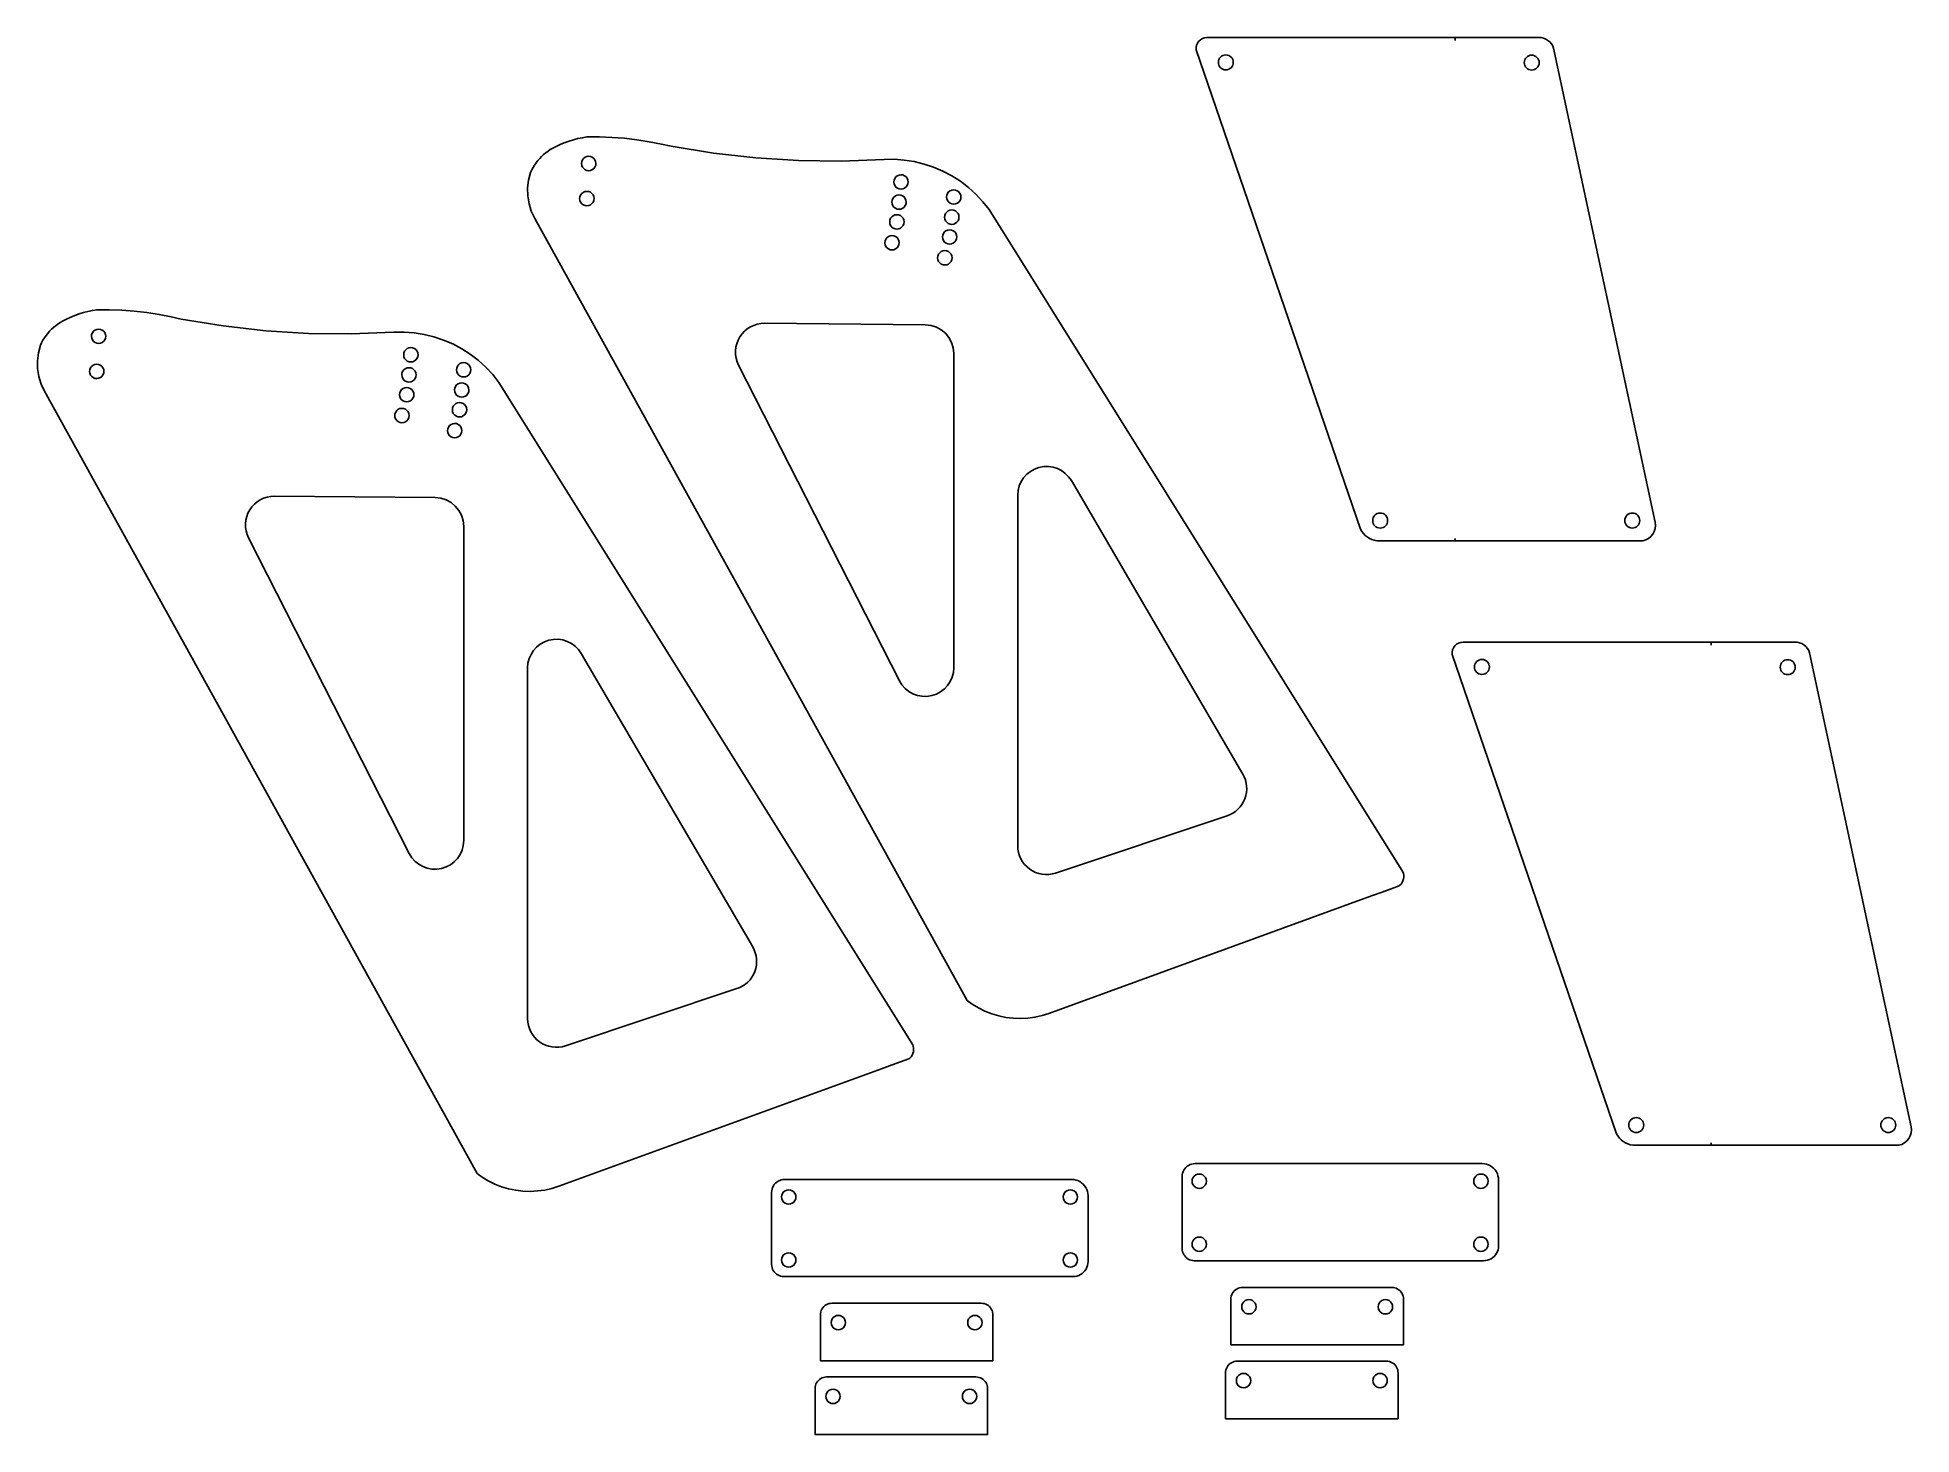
# Model space of a CAD drawing. Header units: inches. Extents: x 1.6 to 34.2, y -2.7 to 21.6.
import ezdxf

# ---------------------------------------------------------------- set-up
doc = ezdxf.new("R2010")
doc.units = ezdxf.units.IN
doc.header["$MEASUREMENT"] = 0
doc.layers.add('Layer0', color=7, linetype='Continuous')

msp = doc.modelspace()

# ---------------------------------------------------------------- linework, layer by layer
for p, q in [((26.262, 21.596), (26.262, 21.596)), ((26.262, 21.596), (26.262, 21.543)), ((26.261, 12.848), (26.262, 12.89)), ((30.713, 11.088), (30.713, 11.088)), ((30.713, 11.088), (30.713, 11.035)), ((30.712, 2.34), (30.713, 2.382))]:
    msp.add_line(p, q)
for points in [[(27.713, 21.596), (26.936, 21.596), (22.687, 21.595), (21.95, 21.595, 0.441344), (21.76, 21.382), (24.617, 13.05, 0.242556), (24.904, 12.848), (25.686, 12.848), (28.811, 12.848), (29.526, 12.848, 0.411305), (29.742, 13.171), (27.977, 21.408, 0.33239)], [(32.164, 11.088), (31.387, 11.088), (27.138, 11.087), (26.401, 11.087, 0.441344), (26.211, 10.874), (29.067, 2.542, 0.242556), (29.355, 2.34), (30.137, 2.34), (33.262, 2.34), (33.977, 2.34, 0.411305), (34.192, 2.663), (32.427, 10.9, 0.33239)]]:
    msp.add_lwpolyline(points, format="xyb", close=True)
at = {"linetype": 'ByBlock'}
for points in [[(16.604, 10.415, 0.788449), (17.549, 10.642), (17.549, 16.103, 0.411577), (17.054, 16.603), (14.26, 16.628, 0.562897), (13.81, 15.901)], [(18.661, 7.547, 0.511918), (19.319, 7.073), (22.3, 8.067, 0.476313), (22.574, 8.793), (19.593, 13.893, 0.765172), (18.661, 13.641)], [(8.084, 7.411, 0.788449), (9.03, 7.638), (9.03, 13.099, 0.411577), (8.534, 13.599), (5.741, 13.624, 0.562897), (5.291, 12.897)], [(10.141, 4.543, 0.511918), (10.799, 4.069), (13.781, 5.063, 0.476313), (14.054, 5.79), (11.073, 10.889, 0.765172), (10.141, 10.637)]]:
    msp.add_lwpolyline(points, format="xyb", close=True, dxfattribs=at)
for centre in [(22.278, 21.163), (27.595, 21.159), (24.961, 13.2), (29.343, 13.2), (26.729, 10.655), (32.046, 10.651), (29.412, 2.692), (33.794, 2.692)]:
    msp.add_circle(centre, 0.13)
at = {"layer": 'Layer0'}
for points in [[(17.783, 4.855, 0), (10.264, 18.451, 0), (10.206, 18.576, 0), (10.166, 18.707, 0), (10.144, 18.843, 0), (10.141, 18.981, 0), (10.158, 19.118, 0), (10.193, 19.251, 0), (10.213, 19.295, 0), (10.236, 19.338, 0), (10.262, 19.379, 0), (10.289, 19.418, 0), (10.319, 19.457, 0), (10.351, 19.493, 0), (10.384, 19.528, 0), (10.42, 19.561, 0), (10.457, 19.591, 0), (10.496, 19.62, 0), (10.536, 19.647, 0)], [(10.536, 19.647, 0), (10.578, 19.671, 0), (10.648, 19.707, 0), (10.719, 19.74, 0), (10.792, 19.769, 0), (10.866, 19.796, 0), (10.941, 19.819, 0), (11.017, 19.839, 0), (11.094, 19.855, 0), (11.172, 19.868, 0), (11.389, 19.868, 0), (11.607, 19.86, 0), (11.824, 19.844, 0), (12.04, 19.818, 0), (12.254, 19.785, 0), (12.468, 19.743, 0), (12.639, 19.706, 0), (13.372, 19.586, 0), (14.11, 19.503, 0), (14.852, 19.457, 0), (15.594, 19.448, 0), (16.337, 19.477, 0), (16.513, 19.479, 0), (16.688, 19.466, 0), (16.862, 19.439, 0), (17.033, 19.397, 0), (17.199, 19.342, 0), (17.361, 19.273, 0), (17.516, 19.19, 0), (17.664, 19.096, 0), (17.804, 18.989, 0), (17.934, 18.871, 0), (18.054, 18.742, 0), (18.163, 18.604, 0), (25.355, 7.092, 0)], [(11.329, 19.407, 0), (11.324, 19.44, 0), (11.312, 19.47, 0), (11.292, 19.495, 0), (11.266, 19.515, 0), (11.235, 19.527, 0), (11.203, 19.531, 0), (11.171, 19.527, 0), (11.141, 19.514, 0), (11.115, 19.494, 0), (11.095, 19.468, 0), (11.083, 19.438, 0), (11.079, 19.406, 0), (11.083, 19.373, 0), (11.096, 19.343, 0), (11.116, 19.317, 0), (11.142, 19.298, 0), (11.172, 19.285, 0), (11.205, 19.281, 0), (11.237, 19.286, 0), (11.267, 19.299, 0), (11.293, 19.319, 0), (11.312, 19.345, 0), (11.325, 19.375, 0), (11.329, 19.407, 0)], [(11.329, 19.407, 0), (11.325, 19.375, 0), (11.312, 19.345, 0), (11.293, 19.319, 0), (11.267, 19.299, 0), (11.237, 19.286, 0), (11.205, 19.281, 0), (11.172, 19.285, 0), (11.142, 19.298, 0), (11.116, 19.317, 0), (11.096, 19.343, 0), (11.083, 19.373, 0), (11.079, 19.406, 0), (11.083, 19.438, 0), (11.095, 19.468, 0), (11.115, 19.494, 0), (11.141, 19.514, 0), (11.171, 19.527, 0), (11.203, 19.531, 0), (11.235, 19.527, 0), (11.266, 19.515, 0), (11.292, 19.495, 0), (11.312, 19.47, 0), (11.324, 19.44, 0), (11.329, 19.407, 0)], [(11.296, 18.797, 0), (11.292, 18.83, 0), (11.279, 18.86, 0), (11.259, 18.885, 0), (11.233, 18.905, 0), (11.203, 18.917, 0), (11.17, 18.921, 0), (11.138, 18.917, 0), (11.108, 18.904, 0), (11.082, 18.884, 0), (11.062, 18.858, 0), (11.05, 18.828, 0), (11.046, 18.795, 0), (11.051, 18.763, 0), (11.063, 18.733, 0), (11.083, 18.707, 0), (11.109, 18.688, 0), (11.14, 18.675, 0), (11.172, 18.671, 0), (11.204, 18.676, 0), (11.234, 18.689, 0), (11.26, 18.709, 0), (11.28, 18.735, 0), (11.292, 18.765, 0), (11.296, 18.797, 0)], [(11.296, 18.797, 0), (11.292, 18.765, 0), (11.28, 18.735, 0), (11.26, 18.709, 0), (11.234, 18.689, 0), (11.204, 18.676, 0), (11.172, 18.671, 0), (11.14, 18.675, 0), (11.109, 18.688, 0), (11.083, 18.707, 0), (11.063, 18.733, 0), (11.051, 18.763, 0), (11.046, 18.795, 0), (11.05, 18.828, 0), (11.062, 18.858, 0), (11.082, 18.884, 0), (11.108, 18.904, 0), (11.138, 18.917, 0), (11.17, 18.921, 0), (11.203, 18.917, 0), (11.233, 18.905, 0), (11.259, 18.885, 0), (11.279, 18.86, 0), (11.292, 18.83, 0), (11.296, 18.797, 0)], [(16.752, 19.119, 0), (16.74, 19.149, 0), (16.719, 19.175, 0), (16.693, 19.194, 0), (16.663, 19.207, 0), (16.631, 19.211, 0), (16.598, 19.206, 0), (16.568, 19.193, 0), (16.543, 19.173, 0), (16.523, 19.147, 0), (16.511, 19.117, 0), (16.507, 19.085, 0), (16.511, 19.052, 0), (16.524, 19.022, 0), (16.544, 18.997, 0), (16.57, 18.977, 0), (16.6, 18.965, 0), (16.633, 18.961, 0), (16.665, 18.965, 0), (16.695, 18.978, 0), (16.721, 18.998, 0), (16.74, 19.024, 0), (16.753, 19.054, 0), (16.757, 19.086, 0), (16.752, 19.119, 0)], [(16.74, 19.149, 0), (16.752, 19.119, 0), (16.757, 19.086, 0), (16.753, 19.054, 0), (16.74, 19.024, 0), (16.721, 18.998, 0), (16.695, 18.978, 0), (16.665, 18.965, 0), (16.633, 18.961, 0), (16.6, 18.965, 0), (16.57, 18.977, 0), (16.544, 18.997, 0), (16.524, 19.022, 0), (16.511, 19.052, 0), (16.507, 19.085, 0), (16.511, 19.117, 0), (16.523, 19.147, 0), (16.543, 19.173, 0), (16.568, 19.193, 0), (16.598, 19.206, 0), (16.631, 19.211, 0), (16.663, 19.207, 0), (16.693, 19.194, 0), (16.719, 19.175, 0), (16.74, 19.149, 0)], [(17.674, 18.825, 0), (17.67, 18.857, 0), (17.657, 18.887, 0), (17.637, 18.913, 0), (17.611, 18.932, 0), (17.581, 18.945, 0), (17.548, 18.949, 0), (17.516, 18.944, 0), (17.486, 18.931, 0), (17.46, 18.911, 0), (17.441, 18.885, 0), (17.428, 18.855, 0), (17.424, 18.823, 0), (17.429, 18.79, 0), (17.441, 18.76, 0), (17.461, 18.735, 0), (17.488, 18.715, 0), (17.518, 18.703, 0), (17.55, 18.699, 0), (17.582, 18.703, 0), (17.613, 18.716, 0), (17.638, 18.736, 0), (17.658, 18.762, 0), (17.67, 18.792, 0), (17.674, 18.825, 0)], [(17.67, 18.857, 0), (17.674, 18.825, 0), (17.67, 18.792, 0), (17.658, 18.762, 0), (17.638, 18.736, 0), (17.613, 18.716, 0), (17.582, 18.703, 0), (17.55, 18.699, 0), (17.518, 18.703, 0), (17.488, 18.715, 0), (17.461, 18.735, 0), (17.441, 18.76, 0), (17.429, 18.79, 0), (17.424, 18.823, 0), (17.428, 18.855, 0), (17.441, 18.885, 0), (17.46, 18.911, 0), (17.486, 18.931, 0), (17.516, 18.944, 0), (17.548, 18.949, 0), (17.581, 18.945, 0), (17.611, 18.932, 0), (17.637, 18.913, 0), (17.657, 18.887, 0), (17.67, 18.857, 0)], [(16.719, 18.704, 0), (16.723, 18.736, 0), (16.718, 18.769, 0), (16.706, 18.799, 0), (16.686, 18.824, 0), (16.66, 18.844, 0), (16.629, 18.856, 0), (16.597, 18.86, 0), (16.565, 18.856, 0), (16.535, 18.843, 0), (16.509, 18.823, 0), (16.489, 18.797, 0), (16.477, 18.767, 0), (16.473, 18.734, 0), (16.477, 18.702, 0), (16.49, 18.672, 0), (16.51, 18.646, 0), (16.536, 18.627, 0), (16.566, 18.614, 0), (16.599, 18.61, 0), (16.631, 18.615, 0), (16.661, 18.627, 0), (16.687, 18.648, 0), (16.707, 18.674, 0), (16.719, 18.704, 0)], [(16.723, 18.736, 0), (16.719, 18.704, 0), (16.707, 18.674, 0), (16.687, 18.648, 0), (16.661, 18.627, 0), (16.631, 18.615, 0), (16.599, 18.61, 0), (16.566, 18.614, 0), (16.536, 18.627, 0), (16.51, 18.646, 0), (16.49, 18.672, 0), (16.477, 18.702, 0), (16.473, 18.734, 0), (16.477, 18.767, 0), (16.489, 18.797, 0), (16.509, 18.823, 0), (16.535, 18.843, 0), (16.565, 18.856, 0), (16.597, 18.86, 0), (16.629, 18.856, 0), (16.66, 18.844, 0), (16.686, 18.824, 0), (16.706, 18.799, 0), (16.718, 18.769, 0), (16.723, 18.736, 0)], [(17.636, 18.442, 0), (17.64, 18.474, 0), (17.636, 18.507, 0), (17.623, 18.537, 0), (17.603, 18.562, 0), (17.577, 18.582, 0), (17.547, 18.594, 0), (17.515, 18.598, 0), (17.482, 18.594, 0), (17.452, 18.581, 0), (17.426, 18.561, 0), (17.407, 18.535, 0), (17.394, 18.505, 0), (17.39, 18.472, 0), (17.395, 18.44, 0), (17.408, 18.41, 0), (17.428, 18.384, 0), (17.454, 18.365, 0), (17.484, 18.352, 0), (17.516, 18.348, 0), (17.549, 18.353, 0), (17.579, 18.366, 0), (17.604, 18.386, 0), (17.624, 18.412, 0), (17.636, 18.442, 0)], [(17.64, 18.474, 0), (17.636, 18.442, 0), (17.624, 18.412, 0), (17.604, 18.386, 0), (17.579, 18.366, 0), (17.549, 18.353, 0), (17.516, 18.348, 0), (17.484, 18.352, 0), (17.454, 18.365, 0), (17.428, 18.384, 0), (17.408, 18.41, 0), (17.395, 18.44, 0), (17.39, 18.472, 0), (17.394, 18.505, 0), (17.407, 18.535, 0), (17.426, 18.561, 0), (17.452, 18.581, 0), (17.482, 18.594, 0), (17.515, 18.598, 0), (17.547, 18.594, 0), (17.577, 18.582, 0), (17.603, 18.562, 0), (17.623, 18.537, 0), (17.636, 18.507, 0), (17.64, 18.474, 0)], [(16.681, 18.36, 0), (16.685, 18.392, 0), (16.68, 18.425, 0), (16.668, 18.455, 0), (16.648, 18.48, 0), (16.622, 18.5, 0), (16.591, 18.512, 0), (16.559, 18.516, 0), (16.527, 18.512, 0), (16.497, 18.499, 0), (16.471, 18.479, 0), (16.451, 18.453, 0), (16.439, 18.423, 0), (16.435, 18.391, 0), (16.439, 18.358, 0), (16.452, 18.328, 0), (16.472, 18.302, 0), (16.498, 18.283, 0), (16.528, 18.271, 0), (16.561, 18.266, 0), (16.593, 18.271, 0), (16.623, 18.284, 0), (16.649, 18.304, 0), (16.669, 18.33, 0), (16.681, 18.36, 0)], [(16.685, 18.392, 0), (16.681, 18.36, 0), (16.669, 18.33, 0), (16.649, 18.304, 0), (16.623, 18.284, 0), (16.593, 18.271, 0), (16.561, 18.266, 0), (16.528, 18.271, 0), (16.498, 18.283, 0), (16.472, 18.302, 0), (16.452, 18.328, 0), (16.439, 18.358, 0), (16.435, 18.391, 0), (16.439, 18.423, 0), (16.451, 18.453, 0), (16.471, 18.479, 0), (16.497, 18.499, 0), (16.527, 18.512, 0), (16.559, 18.516, 0), (16.591, 18.512, 0), (16.622, 18.5, 0), (16.648, 18.48, 0), (16.668, 18.455, 0), (16.68, 18.425, 0), (16.685, 18.392, 0)], [(17.598, 18.098, 0), (17.602, 18.13, 0), (17.598, 18.163, 0), (17.585, 18.193, 0), (17.565, 18.219, 0), (17.539, 18.238, 0), (17.509, 18.25, 0), (17.477, 18.255, 0), (17.444, 18.25, 0), (17.414, 18.237, 0), (17.388, 18.217, 0), (17.369, 18.191, 0), (17.357, 18.161, 0), (17.353, 18.129, 0), (17.357, 18.096, 0), (17.37, 18.066, 0), (17.39, 18.041, 0), (17.416, 18.021, 0), (17.446, 18.009, 0), (17.478, 18.005, 0), (17.511, 18.009, 0), (17.541, 18.022, 0), (17.567, 18.042, 0), (17.586, 18.068, 0), (17.598, 18.098, 0)], [(17.602, 18.13, 0), (17.598, 18.098, 0), (17.586, 18.068, 0), (17.567, 18.042, 0), (17.541, 18.022, 0), (17.511, 18.009, 0), (17.478, 18.005, 0), (17.446, 18.009, 0), (17.416, 18.021, 0), (17.39, 18.041, 0), (17.37, 18.066, 0), (17.357, 18.096, 0), (17.353, 18.129, 0), (17.357, 18.161, 0), (17.369, 18.191, 0), (17.388, 18.217, 0), (17.414, 18.237, 0), (17.444, 18.25, 0), (17.477, 18.255, 0), (17.509, 18.25, 0), (17.539, 18.238, 0), (17.565, 18.219, 0), (17.585, 18.193, 0), (17.598, 18.163, 0), (17.602, 18.13, 0)], [(16.584, 18.092, 0), (16.564, 18.118, 0), (16.538, 18.137, 0), (16.508, 18.15, 0), (16.475, 18.154, 0), (16.443, 18.149, 0), (16.413, 18.136, 0), (16.387, 18.116, 0), (16.367, 18.09, 0), (16.355, 18.06, 0), (16.351, 18.028, 0), (16.356, 17.995, 0), (16.368, 17.965, 0), (16.388, 17.94, 0), (16.414, 17.92, 0), (16.445, 17.908, 0), (16.477, 17.904, 0), (16.509, 17.908, 0), (16.539, 17.921, 0), (16.565, 17.941, 0), (16.585, 17.967, 0), (16.597, 17.997, 0), (16.601, 18.03, 0), (16.597, 18.062, 0), (16.584, 18.092, 0)], [(16.564, 18.118, 0), (16.584, 18.092, 0), (16.597, 18.062, 0), (16.601, 18.03, 0), (16.597, 17.997, 0), (16.585, 17.967, 0), (16.565, 17.941, 0), (16.539, 17.921, 0), (16.509, 17.908, 0), (16.477, 17.904, 0), (16.445, 17.908, 0), (16.414, 17.92, 0), (16.388, 17.94, 0), (16.368, 17.965, 0), (16.356, 17.995, 0), (16.351, 18.028, 0), (16.355, 18.06, 0), (16.367, 18.09, 0), (16.387, 18.116, 0), (16.413, 18.136, 0), (16.443, 18.149, 0), (16.475, 18.154, 0), (16.508, 18.15, 0), (16.538, 18.137, 0), (16.564, 18.118, 0)], [(17.515, 17.735, 0), (17.519, 17.768, 0), (17.514, 17.8, 0), (17.501, 17.83, 0), (17.481, 17.856, 0), (17.455, 17.875, 0), (17.425, 17.888, 0), (17.393, 17.892, 0), (17.36, 17.887, 0), (17.33, 17.874, 0), (17.305, 17.854, 0), (17.285, 17.828, 0), (17.273, 17.798, 0), (17.269, 17.766, 0), (17.273, 17.733, 0), (17.286, 17.703, 0), (17.306, 17.678, 0), (17.332, 17.658, 0), (17.362, 17.646, 0), (17.395, 17.642, 0), (17.427, 17.646, 0), (17.457, 17.659, 0), (17.483, 17.679, 0), (17.502, 17.705, 0), (17.515, 17.735, 0)], [(17.519, 17.768, 0), (17.515, 17.735, 0), (17.502, 17.705, 0), (17.483, 17.679, 0), (17.457, 17.659, 0), (17.427, 17.646, 0), (17.395, 17.642, 0), (17.362, 17.646, 0), (17.332, 17.658, 0), (17.306, 17.678, 0), (17.286, 17.703, 0), (17.273, 17.733, 0), (17.269, 17.766, 0), (17.273, 17.798, 0), (17.285, 17.828, 0), (17.305, 17.854, 0), (17.33, 17.874, 0), (17.36, 17.887, 0), (17.393, 17.892, 0), (17.425, 17.888, 0), (17.455, 17.875, 0), (17.481, 17.856, 0), (17.501, 17.83, 0), (17.514, 17.8, 0), (17.519, 17.768, 0)], [(9.264, 1.851, 0), (1.745, 15.447, 0), (1.686, 15.572, 0), (1.646, 15.703, 0), (1.624, 15.84, 0), (1.621, 15.977, 0), (1.638, 16.114, 0), (1.673, 16.247, 0), (1.694, 16.291, 0), (1.717, 16.334, 0), (1.742, 16.375, 0), (1.77, 16.415, 0), (1.799, 16.453, 0), (1.831, 16.489, 0), (1.865, 16.524, 0), (1.9, 16.557, 0), (1.937, 16.587, 0), (1.976, 16.616, 0), (2.017, 16.643, 0)], [(2.017, 16.643, 0), (2.058, 16.667, 0), (2.128, 16.703, 0), (2.2, 16.736, 0), (2.272, 16.766, 0), (2.347, 16.792, 0), (2.422, 16.815, 0), (2.498, 16.835, 0), (2.575, 16.851, 0), (2.652, 16.864, 0), (2.87, 16.864, 0), (3.087, 16.856, 0), (3.304, 16.84, 0), (3.52, 16.815, 0), (3.735, 16.781, 0), (3.948, 16.739, 0), (4.119, 16.703, 0), (4.852, 16.582, 0), (5.59, 16.499, 0), (6.332, 16.453, 0), (7.075, 16.444, 0), (7.817, 16.473, 0), (7.993, 16.475, 0), (8.168, 16.462, 0), (8.342, 16.435, 0), (8.513, 16.393, 0), (8.68, 16.338, 0), (8.841, 16.269, 0), (8.997, 16.187, 0), (9.145, 16.092, 0), (9.284, 15.985, 0), (9.415, 15.867, 0), (9.535, 15.738, 0), (9.643, 15.6, 0), (16.835, 4.088, 0)], [(2.809, 16.403, 0), (2.805, 16.436, 0), (2.792, 16.466, 0), (2.772, 16.491, 0), (2.746, 16.511, 0), (2.716, 16.523, 0), (2.683, 16.527, 0), (2.651, 16.523, 0), (2.621, 16.51, 0), (2.595, 16.49, 0), (2.575, 16.464, 0), (2.563, 16.434, 0), (2.559, 16.402, 0), (2.564, 16.369, 0), (2.576, 16.339, 0), (2.596, 16.313, 0), (2.622, 16.294, 0), (2.653, 16.282, 0), (2.685, 16.277, 0), (2.717, 16.282, 0), (2.747, 16.295, 0), (2.773, 16.315, 0), (2.793, 16.341, 0), (2.805, 16.371, 0), (2.809, 16.403, 0)], [(2.809, 16.403, 0), (2.805, 16.371, 0), (2.793, 16.341, 0), (2.773, 16.315, 0), (2.747, 16.295, 0), (2.717, 16.282, 0), (2.685, 16.277, 0), (2.653, 16.282, 0), (2.622, 16.294, 0), (2.596, 16.313, 0), (2.576, 16.339, 0), (2.564, 16.369, 0), (2.559, 16.402, 0), (2.563, 16.434, 0), (2.575, 16.464, 0), (2.595, 16.49, 0), (2.621, 16.51, 0), (2.651, 16.523, 0), (2.683, 16.527, 0), (2.716, 16.523, 0), (2.746, 16.511, 0), (2.772, 16.491, 0), (2.792, 16.466, 0), (2.805, 16.436, 0), (2.809, 16.403, 0)], [(8.232, 16.115, 0), (8.22, 16.145, 0), (8.2, 16.171, 0), (8.174, 16.19, 0), (8.143, 16.203, 0), (8.111, 16.207, 0), (8.079, 16.202, 0), (8.049, 16.189, 0), (8.023, 16.169, 0), (8.003, 16.143, 0), (7.991, 16.113, 0), (7.987, 16.081, 0), (7.991, 16.048, 0), (8.004, 16.018, 0), (8.024, 15.993, 0), (8.05, 15.973, 0), (8.08, 15.961, 0), (8.113, 15.957, 0), (8.145, 15.961, 0), (8.175, 15.974, 0), (8.201, 15.994, 0), (8.221, 16.02, 0), (8.233, 16.05, 0), (8.237, 16.083, 0), (8.232, 16.115, 0)], [(8.22, 16.145, 0), (8.232, 16.115, 0), (8.237, 16.083, 0), (8.233, 16.05, 0), (8.221, 16.02, 0), (8.201, 15.994, 0), (8.175, 15.974, 0), (8.145, 15.961, 0), (8.113, 15.957, 0), (8.08, 15.961, 0), (8.05, 15.973, 0), (8.024, 15.993, 0), (8.004, 16.018, 0), (7.991, 16.048, 0), (7.987, 16.081, 0), (7.991, 16.113, 0), (8.003, 16.143, 0), (8.023, 16.169, 0), (8.049, 16.189, 0), (8.079, 16.202, 0), (8.111, 16.207, 0), (8.143, 16.203, 0), (8.174, 16.19, 0), (8.2, 16.171, 0), (8.22, 16.145, 0)], [(2.776, 15.793, 0), (2.772, 15.826, 0), (2.759, 15.856, 0), (2.739, 15.881, 0), (2.713, 15.901, 0), (2.683, 15.913, 0), (2.651, 15.917, 0), (2.618, 15.913, 0), (2.588, 15.9, 0), (2.562, 15.88, 0), (2.543, 15.854, 0), (2.53, 15.824, 0), (2.526, 15.792, 0), (2.531, 15.759, 0), (2.544, 15.729, 0), (2.564, 15.703, 0), (2.59, 15.684, 0), (2.62, 15.671, 0), (2.652, 15.667, 0), (2.685, 15.672, 0), (2.715, 15.685, 0), (2.74, 15.705, 0), (2.76, 15.731, 0), (2.772, 15.761, 0), (2.776, 15.793, 0)], [(2.776, 15.793, 0), (2.772, 15.761, 0), (2.76, 15.731, 0), (2.74, 15.705, 0), (2.715, 15.685, 0), (2.685, 15.672, 0), (2.652, 15.667, 0), (2.62, 15.671, 0), (2.59, 15.684, 0), (2.564, 15.703, 0), (2.544, 15.729, 0), (2.531, 15.759, 0), (2.526, 15.792, 0), (2.53, 15.824, 0), (2.543, 15.854, 0), (2.562, 15.88, 0), (2.588, 15.9, 0), (2.618, 15.913, 0), (2.651, 15.917, 0), (2.683, 15.913, 0), (2.713, 15.901, 0), (2.739, 15.881, 0), (2.759, 15.856, 0), (2.772, 15.826, 0), (2.776, 15.793, 0)], [(8.199, 15.7, 0), (8.203, 15.732, 0), (8.199, 15.765, 0), (8.186, 15.795, 0), (8.166, 15.82, 0), (8.14, 15.84, 0), (8.11, 15.852, 0), (8.077, 15.856, 0), (8.045, 15.852, 0), (8.015, 15.839, 0), (7.989, 15.819, 0), (7.969, 15.793, 0), (7.957, 15.763, 0), (7.953, 15.731, 0), (7.958, 15.698, 0), (7.97, 15.668, 0), (7.99, 15.642, 0), (8.016, 15.623, 0), (8.047, 15.61, 0), (8.079, 15.606, 0), (8.111, 15.611, 0), (8.141, 15.624, 0), (8.167, 15.644, 0), (8.187, 15.67, 0), (8.199, 15.7, 0)], [(8.203, 15.732, 0), (8.199, 15.7, 0), (8.187, 15.67, 0), (8.167, 15.644, 0), (8.141, 15.624, 0), (8.111, 15.611, 0), (8.079, 15.606, 0), (8.047, 15.61, 0), (8.016, 15.623, 0), (7.99, 15.642, 0), (7.97, 15.668, 0), (7.958, 15.698, 0), (7.953, 15.731, 0), (7.957, 15.763, 0), (7.969, 15.793, 0), (7.989, 15.819, 0), (8.015, 15.839, 0), (8.045, 15.852, 0), (8.077, 15.856, 0), (8.11, 15.852, 0), (8.14, 15.84, 0), (8.166, 15.82, 0), (8.186, 15.795, 0), (8.199, 15.765, 0), (8.203, 15.732, 0)], [(9.155, 15.821, 0), (9.15, 15.853, 0), (9.137, 15.883, 0), (9.117, 15.909, 0), (9.091, 15.928, 0), (9.061, 15.941, 0), (9.029, 15.945, 0), (8.996, 15.94, 0), (8.966, 15.928, 0), (8.941, 15.907, 0), (8.921, 15.881, 0), (8.909, 15.851, 0), (8.905, 15.819, 0), (8.909, 15.787, 0), (8.922, 15.756, 0), (8.942, 15.731, 0), (8.968, 15.711, 0), (8.998, 15.699, 0), (9.03, 15.695, 0), (9.063, 15.699, 0), (9.093, 15.712, 0), (9.119, 15.732, 0), (9.138, 15.758, 0), (9.151, 15.788, 0), (9.155, 15.821, 0)], [(9.15, 15.853, 0), (9.155, 15.821, 0), (9.151, 15.788, 0), (9.138, 15.758, 0), (9.119, 15.732, 0), (9.093, 15.712, 0), (9.063, 15.699, 0), (9.03, 15.695, 0), (8.998, 15.699, 0), (8.968, 15.711, 0), (8.942, 15.731, 0), (8.922, 15.756, 0), (8.909, 15.787, 0), (8.905, 15.819, 0), (8.909, 15.851, 0), (8.921, 15.881, 0), (8.941, 15.907, 0), (8.966, 15.928, 0), (8.996, 15.94, 0), (9.029, 15.945, 0), (9.061, 15.941, 0), (9.091, 15.928, 0), (9.117, 15.909, 0), (9.137, 15.883, 0), (9.15, 15.853, 0)], [(8.161, 15.356, 0), (8.165, 15.388, 0), (8.161, 15.421, 0), (8.148, 15.451, 0), (8.128, 15.477, 0), (8.102, 15.496, 0), (8.072, 15.509, 0), (8.039, 15.513, 0), (8.007, 15.508, 0), (7.977, 15.495, 0), (7.951, 15.475, 0), (7.932, 15.449, 0), (7.919, 15.419, 0), (7.915, 15.387, 0), (7.92, 15.354, 0), (7.932, 15.324, 0), (7.952, 15.299, 0), (7.978, 15.279, 0), (8.009, 15.267, 0), (8.041, 15.263, 0), (8.073, 15.267, 0), (8.103, 15.28, 0), (8.129, 15.3, 0), (8.149, 15.326, 0), (8.161, 15.356, 0)], [(8.165, 15.388, 0), (8.161, 15.356, 0), (8.149, 15.326, 0), (8.129, 15.3, 0), (8.103, 15.28, 0), (8.073, 15.267, 0), (8.041, 15.263, 0), (8.009, 15.267, 0), (7.978, 15.279, 0), (7.952, 15.299, 0), (7.932, 15.324, 0), (7.92, 15.354, 0), (7.915, 15.387, 0), (7.919, 15.419, 0), (7.932, 15.449, 0), (7.951, 15.475, 0), (7.977, 15.495, 0), (8.007, 15.508, 0), (8.039, 15.513, 0), (8.072, 15.509, 0), (8.102, 15.496, 0), (8.128, 15.477, 0), (8.148, 15.451, 0), (8.161, 15.421, 0), (8.165, 15.388, 0)], [(9.117, 15.438, 0), (9.121, 15.47, 0), (9.116, 15.503, 0), (9.103, 15.533, 0), (9.083, 15.558, 0), (9.057, 15.578, 0), (9.027, 15.59, 0), (8.995, 15.594, 0), (8.962, 15.59, 0), (8.932, 15.577, 0), (8.907, 15.557, 0), (8.887, 15.531, 0), (8.875, 15.501, 0), (8.871, 15.469, 0), (8.875, 15.436, 0), (8.888, 15.406, 0), (8.908, 15.38, 0), (8.934, 15.361, 0), (8.964, 15.348, 0), (8.997, 15.344, 0), (9.029, 15.349, 0), (9.059, 15.362, 0), (9.085, 15.382, 0), (9.104, 15.408, 0), (9.117, 15.438, 0)], [(9.121, 15.47, 0), (9.117, 15.438, 0), (9.104, 15.408, 0), (9.085, 15.382, 0), (9.059, 15.362, 0), (9.029, 15.349, 0), (8.997, 15.344, 0), (8.964, 15.348, 0), (8.934, 15.361, 0), (8.908, 15.38, 0), (8.888, 15.406, 0), (8.875, 15.436, 0), (8.871, 15.469, 0), (8.875, 15.501, 0), (8.887, 15.531, 0), (8.907, 15.557, 0), (8.932, 15.577, 0), (8.962, 15.59, 0), (8.995, 15.594, 0), (9.027, 15.59, 0), (9.057, 15.578, 0), (9.083, 15.558, 0), (9.103, 15.533, 0), (9.116, 15.503, 0), (9.121, 15.47, 0)], [(8.064, 15.088, 0), (8.044, 15.114, 0), (8.018, 15.133, 0), (7.988, 15.146, 0), (7.956, 15.15, 0), (7.923, 15.145, 0), (7.893, 15.133, 0), (7.867, 15.112, 0), (7.848, 15.086, 0), (7.835, 15.056, 0), (7.831, 15.024, 0), (7.836, 14.992, 0), (7.849, 14.961, 0), (7.869, 14.936, 0), (7.895, 14.916, 0), (7.925, 14.904, 0), (7.957, 14.9, 0), (7.99, 14.904, 0), (8.02, 14.917, 0), (8.045, 14.937, 0), (8.065, 14.963, 0), (8.077, 14.993, 0), (8.081, 15.026, 0), (8.077, 15.058, 0), (8.064, 15.088, 0)], [(8.044, 15.114, 0), (8.064, 15.088, 0), (8.077, 15.058, 0), (8.081, 15.026, 0), (8.077, 14.993, 0), (8.065, 14.963, 0), (8.045, 14.937, 0), (8.02, 14.917, 0), (7.99, 14.904, 0), (7.957, 14.9, 0), (7.925, 14.904, 0), (7.895, 14.916, 0), (7.869, 14.936, 0), (7.849, 14.961, 0), (7.836, 14.992, 0), (7.831, 15.024, 0), (7.835, 15.056, 0), (7.848, 15.086, 0), (7.867, 15.112, 0), (7.893, 15.133, 0), (7.923, 15.145, 0), (7.956, 15.15, 0), (7.988, 15.146, 0), (8.018, 15.133, 0), (8.044, 15.114, 0)], [(9.079, 15.094, 0), (9.083, 15.126, 0), (9.078, 15.159, 0), (9.066, 15.189, 0), (9.046, 15.215, 0), (9.02, 15.234, 0), (8.989, 15.247, 0), (8.957, 15.251, 0), (8.925, 15.246, 0), (8.895, 15.233, 0), (8.869, 15.213, 0), (8.849, 15.187, 0), (8.837, 15.157, 0), (8.833, 15.125, 0), (8.837, 15.092, 0), (8.85, 15.062, 0), (8.87, 15.037, 0), (8.896, 15.017, 0), (8.926, 15.005, 0), (8.959, 15.001, 0), (8.991, 15.005, 0), (9.021, 15.018, 0), (9.047, 15.038, 0), (9.066, 15.064, 0), (9.079, 15.094, 0)], [(9.083, 15.126, 0), (9.079, 15.094, 0), (9.066, 15.064, 0), (9.047, 15.038, 0), (9.021, 15.018, 0), (8.991, 15.005, 0), (8.959, 15.001, 0), (8.926, 15.005, 0), (8.896, 15.017, 0), (8.87, 15.037, 0), (8.85, 15.062, 0), (8.837, 15.092, 0), (8.833, 15.125, 0), (8.837, 15.157, 0), (8.849, 15.187, 0), (8.869, 15.213, 0), (8.895, 15.233, 0), (8.925, 15.246, 0), (8.957, 15.251, 0), (8.989, 15.247, 0), (9.02, 15.234, 0), (9.046, 15.215, 0), (9.066, 15.189, 0), (9.078, 15.159, 0), (9.083, 15.126, 0)], [(8.995, 14.731, 0), (8.999, 14.764, 0), (8.994, 14.796, 0), (8.982, 14.826, 0), (8.962, 14.852, 0), (8.936, 14.871, 0), (8.905, 14.884, 0), (8.873, 14.888, 0), (8.841, 14.883, 0), (8.811, 14.871, 0), (8.785, 14.851, 0), (8.765, 14.824, 0), (8.753, 14.794, 0), (8.749, 14.762, 0), (8.753, 14.73, 0), (8.766, 14.699, 0), (8.786, 14.674, 0), (8.812, 14.654, 0), (8.842, 14.642, 0), (8.875, 14.638, 0), (8.907, 14.642, 0), (8.937, 14.655, 0), (8.963, 14.675, 0), (8.983, 14.701, 0), (8.995, 14.731, 0)], [(8.999, 14.764, 0), (8.995, 14.731, 0), (8.983, 14.701, 0), (8.963, 14.675, 0), (8.937, 14.655, 0), (8.907, 14.642, 0), (8.875, 14.638, 0), (8.842, 14.642, 0), (8.812, 14.654, 0), (8.786, 14.674, 0), (8.766, 14.699, 0), (8.753, 14.73, 0), (8.749, 14.762, 0), (8.753, 14.794, 0), (8.765, 14.824, 0), (8.785, 14.851, 0), (8.811, 14.871, 0), (8.841, 14.883, 0), (8.873, 14.888, 0), (8.905, 14.884, 0), (8.936, 14.871, 0), (8.962, 14.852, 0), (8.982, 14.826, 0), (8.994, 14.796, 0), (8.999, 14.764, 0)], [(25.29, 6.849, 0), (24.996, 6.741, 0), (24.813, 6.675, 0), (19.204, 4.633, 0), (19.083, 4.595, 0), (18.959, 4.567, 0), (18.834, 4.55, 0), (18.707, 4.543, 0), (18.58, 4.548, 0), (18.455, 4.563, 0), (18.33, 4.589, 0), (18.209, 4.625, 0), (18.091, 4.671, 0), (17.977, 4.727, 0), (17.869, 4.793, 0), (17.783, 4.855, 0)], [(25.355, 7.092, 0), (25.364, 7.067, 0), (25.37, 7.035, 0), (25.371, 7.002, 0), (25.367, 6.97, 0), (25.358, 6.939, 0), (25.344, 6.909, 0), (25.326, 6.882, 0), (25.303, 6.859, 0), (25.29, 6.849, 0)], [(16.835, 4.088, 0), (16.844, 4.063, 0), (16.851, 4.031, 0), (16.852, 3.998, 0), (16.848, 3.966, 0), (16.838, 3.935, 0), (16.824, 3.905, 0), (16.806, 3.878, 0), (16.783, 3.855, 0), (16.77, 3.845, 0)], [(16.77, 3.845, 0), (16.476, 3.737, 0), (16.293, 3.671, 0), (10.684, 1.629, 0), (10.563, 1.591, 0), (10.44, 1.563, 0), (10.314, 1.546, 0), (10.187, 1.539, 0), (10.061, 1.544, 0), (9.935, 1.559, 0), (9.811, 1.585, 0), (9.689, 1.621, 0), (9.571, 1.667, 0), (9.458, 1.723, 0), (9.349, 1.789, 0), (9.264, 1.851, 0)], [(27.019, 1.739, 0), (27.019, 0.593, 0), (27.017, 0.559, 0), (27.01, 0.526, 0), (26.999, 0.494, 0), (26.984, 0.464, 0), (26.965, 0.435, 0), (26.943, 0.41, 0), (26.918, 0.388, 0), (26.889, 0.369, 0), (26.859, 0.354, 0), (26.827, 0.343, 0), (26.794, 0.336, 0), (26.76, 0.334, 0), (21.73, 0.334, 0), (21.702, 0.336, 0), (21.675, 0.341, 0), (21.649, 0.35, 0), (21.624, 0.362, 0), (21.601, 0.378, 0), (21.581, 0.396, 0), (21.563, 0.416, 0), (21.547, 0.439, 0), (21.535, 0.464, 0), (21.526, 0.49, 0), (21.521, 0.517, 0), (21.519, 0.545, 0), (21.519, 1.795, 0), (21.521, 1.825, 0), (21.527, 1.854, 0), (21.536, 1.882, 0), (21.549, 1.908, 0), (21.566, 1.933, 0), (21.585, 1.955, 0), (21.608, 1.975, 0), (21.632, 1.991, 0), (21.659, 2.004, 0), (21.687, 2.014, 0), (21.716, 2.02, 0), (21.746, 2.022, 0), (26.737, 2.022, 0), (26.774, 2.019, 0), (26.81, 2.012, 0), (26.845, 2, 0), (26.878, 1.984, 0), (26.909, 1.963, 0), (26.936, 1.939, 0), (26.961, 1.911, 0), (26.981, 1.88, 0), (26.998, 1.847, 0), (27.009, 1.812, 0), (27.017, 1.776, 0), (27.019, 1.739, 0)], [(19.883, 1.465, 0), (19.883, 0.319, 0), (19.88, 0.285, 0), (19.874, 0.252, 0), (19.863, 0.22, 0), (19.848, 0.189, 0), (19.829, 0.161, 0), (19.807, 0.135, 0), (19.781, 0.113, 0), (19.753, 0.094, 0), (19.723, 0.079, 0), (19.69, 0.068, 0), (19.657, 0.062, 0), (19.623, 0.06, 0), (14.594, 0.06, 0), (14.566, 0.061, 0), (14.539, 0.067, 0), (14.513, 0.076, 0), (14.488, 0.088, 0), (14.465, 0.103, 0), (14.444, 0.121, 0), (14.426, 0.142, 0), (14.411, 0.165, 0), (14.399, 0.19, 0), (14.39, 0.216, 0), (14.384, 0.243, 0), (14.383, 0.27, 0), (14.383, 1.52, 0), (14.385, 1.55, 0), (14.39, 1.579, 0), (14.4, 1.607, 0), (14.413, 1.634, 0), (14.43, 1.658, 0), (14.449, 1.681, 0), (14.471, 1.7, 0), (14.496, 1.717, 0), (14.523, 1.73, 0), (14.551, 1.739, 0), (14.58, 1.745, 0), (14.609, 1.747, 0), (19.6, 1.747, 0), (19.637, 1.745, 0), (19.674, 1.737, 0), (19.708, 1.726, 0), (19.742, 1.709, 0), (19.772, 1.689, 0), (19.8, 1.664, 0), (19.824, 1.637, 0), (19.845, 1.606, 0), (19.861, 1.573, 0), (19.873, 1.538, 0), (19.88, 1.502, 0), (19.883, 1.465, 0)], [(21.937, 1.749, 0), (21.941, 1.716, 0), (21.937, 1.684, 0), (21.924, 1.654, 0), (21.904, 1.628, 0), (21.879, 1.608, 0), (21.848, 1.596, 0), (21.816, 1.591, 0), (21.784, 1.596, 0), (21.754, 1.608, 0), (21.728, 1.628, 0), (21.708, 1.654, 0), (21.695, 1.684, 0), (21.691, 1.716, 0), (21.695, 1.749, 0), (21.708, 1.779, 0), (21.728, 1.805, 0), (21.754, 1.825, 0), (21.784, 1.837, 0), (21.816, 1.841, 0), (21.848, 1.837, 0), (21.879, 1.825, 0), (21.904, 1.805, 0), (21.924, 1.779, 0), (21.937, 1.749, 0)], [(21.941, 1.716, 0), (21.937, 1.749, 0), (21.924, 1.779, 0), (21.904, 1.805, 0), (21.879, 1.825, 0), (21.848, 1.837, 0), (21.816, 1.841, 0), (21.784, 1.837, 0), (21.754, 1.825, 0), (21.728, 1.805, 0), (21.708, 1.779, 0), (21.695, 1.749, 0), (21.691, 1.716, 0), (21.695, 1.684, 0), (21.708, 1.654, 0), (21.728, 1.628, 0), (21.754, 1.608, 0), (21.784, 1.596, 0), (21.816, 1.591, 0), (21.848, 1.596, 0), (21.879, 1.608, 0), (21.904, 1.628, 0), (21.924, 1.654, 0), (21.937, 1.684, 0), (21.941, 1.716, 0)], [(26.837, 1.716, 0), (26.833, 1.749, 0), (26.82, 1.779, 0), (26.801, 1.805, 0), (26.775, 1.825, 0), (26.745, 1.837, 0), (26.712, 1.841, 0), (26.68, 1.837, 0), (26.65, 1.825, 0), (26.624, 1.805, 0), (26.604, 1.779, 0), (26.591, 1.749, 0), (26.587, 1.716, 0), (26.591, 1.684, 0), (26.604, 1.654, 0), (26.624, 1.628, 0), (26.65, 1.608, 0), (26.68, 1.596, 0), (26.712, 1.591, 0), (26.745, 1.596, 0), (26.775, 1.608, 0), (26.801, 1.628, 0), (26.82, 1.654, 0), (26.833, 1.684, 0), (26.837, 1.716, 0)], [(26.833, 1.749, 0), (26.837, 1.716, 0), (26.833, 1.684, 0), (26.82, 1.654, 0), (26.801, 1.628, 0), (26.775, 1.608, 0), (26.745, 1.596, 0), (26.712, 1.591, 0), (26.68, 1.596, 0), (26.65, 1.608, 0), (26.624, 1.628, 0), (26.604, 1.654, 0), (26.591, 1.684, 0), (26.587, 1.716, 0), (26.591, 1.749, 0), (26.604, 1.779, 0), (26.624, 1.805, 0), (26.65, 1.825, 0), (26.68, 1.837, 0), (26.712, 1.841, 0), (26.745, 1.837, 0), (26.775, 1.825, 0), (26.801, 1.805, 0), (26.82, 1.779, 0), (26.833, 1.749, 0)], [(14.801, 1.474, 0), (14.805, 1.442, 0), (14.801, 1.41, 0), (14.788, 1.379, 0), (14.768, 1.353, 0), (14.742, 1.334, 0), (14.712, 1.321, 0), (14.68, 1.317, 0), (14.647, 1.321, 0), (14.617, 1.334, 0), (14.591, 1.353, 0), (14.572, 1.379, 0), (14.559, 1.41, 0), (14.555, 1.442, 0), (14.559, 1.474, 0), (14.572, 1.504, 0), (14.591, 1.53, 0), (14.617, 1.55, 0), (14.647, 1.563, 0), (14.68, 1.567, 0), (14.712, 1.563, 0), (14.742, 1.55, 0), (14.768, 1.53, 0), (14.788, 1.504, 0), (14.801, 1.474, 0)], [(14.805, 1.442, 0), (14.801, 1.474, 0), (14.788, 1.504, 0), (14.768, 1.53, 0), (14.742, 1.55, 0), (14.712, 1.563, 0), (14.68, 1.567, 0), (14.647, 1.563, 0), (14.617, 1.55, 0), (14.591, 1.53, 0), (14.572, 1.504, 0), (14.559, 1.474, 0), (14.555, 1.442, 0), (14.559, 1.41, 0), (14.572, 1.379, 0), (14.591, 1.353, 0), (14.617, 1.334, 0), (14.647, 1.321, 0), (14.68, 1.317, 0), (14.712, 1.321, 0), (14.742, 1.334, 0), (14.768, 1.353, 0), (14.788, 1.379, 0), (14.801, 1.41, 0), (14.805, 1.442, 0)], [(19.701, 1.442, 0), (19.697, 1.474, 0), (19.684, 1.504, 0), (19.664, 1.53, 0), (19.638, 1.55, 0), (19.608, 1.563, 0), (19.576, 1.567, 0), (19.543, 1.563, 0), (19.513, 1.55, 0), (19.487, 1.53, 0), (19.468, 1.504, 0), (19.455, 1.474, 0), (19.451, 1.442, 0), (19.455, 1.41, 0), (19.468, 1.379, 0), (19.487, 1.353, 0), (19.513, 1.334, 0), (19.543, 1.321, 0), (19.576, 1.317, 0), (19.608, 1.321, 0), (19.638, 1.334, 0), (19.664, 1.353, 0), (19.684, 1.379, 0), (19.697, 1.41, 0), (19.701, 1.442, 0)], [(19.697, 1.474, 0), (19.701, 1.442, 0), (19.697, 1.41, 0), (19.684, 1.379, 0), (19.664, 1.353, 0), (19.638, 1.334, 0), (19.608, 1.321, 0), (19.576, 1.317, 0), (19.543, 1.321, 0), (19.513, 1.334, 0), (19.487, 1.353, 0), (19.468, 1.379, 0), (19.455, 1.41, 0), (19.451, 1.442, 0), (19.455, 1.474, 0), (19.468, 1.504, 0), (19.487, 1.53, 0), (19.513, 1.55, 0), (19.543, 1.563, 0), (19.576, 1.567, 0), (19.608, 1.563, 0), (19.638, 1.55, 0), (19.664, 1.53, 0), (19.684, 1.504, 0), (19.697, 1.474, 0)], [(21.941, 0.621, 0), (21.937, 0.653, 0), (21.924, 0.684, 0), (21.904, 0.709, 0), (21.879, 0.729, 0), (21.848, 0.742, 0), (21.816, 0.746, 0), (21.784, 0.742, 0), (21.754, 0.729, 0), (21.728, 0.709, 0), (21.708, 0.684, 0), (21.695, 0.653, 0), (21.691, 0.621, 0), (21.695, 0.589, 0), (21.708, 0.559, 0), (21.728, 0.533, 0), (21.754, 0.513, 0), (21.784, 0.5, 0), (21.816, 0.496, 0), (21.848, 0.5, 0), (21.879, 0.513, 0), (21.904, 0.533, 0), (21.924, 0.559, 0), (21.937, 0.589, 0), (21.941, 0.621, 0)], [(21.937, 0.653, 0), (21.941, 0.621, 0), (21.937, 0.589, 0), (21.924, 0.559, 0), (21.904, 0.533, 0), (21.879, 0.513, 0), (21.848, 0.5, 0), (21.816, 0.496, 0), (21.784, 0.5, 0), (21.754, 0.513, 0), (21.728, 0.533, 0), (21.708, 0.559, 0), (21.695, 0.589, 0), (21.691, 0.621, 0), (21.695, 0.653, 0), (21.708, 0.684, 0), (21.728, 0.709, 0), (21.754, 0.729, 0), (21.784, 0.742, 0), (21.816, 0.746, 0), (21.848, 0.742, 0), (21.879, 0.729, 0), (21.904, 0.709, 0), (21.924, 0.684, 0), (21.937, 0.653, 0)], [(26.837, 0.621, 0), (26.833, 0.653, 0), (26.82, 0.684, 0), (26.801, 0.709, 0), (26.775, 0.729, 0), (26.745, 0.742, 0), (26.712, 0.746, 0), (26.68, 0.742, 0), (26.65, 0.729, 0), (26.624, 0.709, 0), (26.604, 0.684, 0), (26.591, 0.653, 0), (26.587, 0.621, 0), (26.591, 0.589, 0), (26.604, 0.559, 0), (26.624, 0.533, 0), (26.65, 0.513, 0), (26.68, 0.5, 0), (26.712, 0.496, 0), (26.745, 0.5, 0), (26.775, 0.513, 0), (26.801, 0.533, 0), (26.82, 0.559, 0), (26.833, 0.589, 0), (26.837, 0.621, 0)], [(26.833, 0.653, 0), (26.837, 0.621, 0), (26.833, 0.589, 0), (26.82, 0.559, 0), (26.801, 0.533, 0), (26.775, 0.513, 0), (26.745, 0.5, 0), (26.712, 0.496, 0), (26.68, 0.5, 0), (26.65, 0.513, 0), (26.624, 0.533, 0), (26.604, 0.559, 0), (26.591, 0.589, 0), (26.587, 0.621, 0), (26.591, 0.653, 0), (26.604, 0.684, 0), (26.624, 0.709, 0), (26.65, 0.729, 0), (26.68, 0.742, 0), (26.712, 0.746, 0), (26.745, 0.742, 0), (26.775, 0.729, 0), (26.801, 0.709, 0), (26.82, 0.684, 0), (26.833, 0.653, 0)], [(14.805, 0.347, 0), (14.801, 0.379, 0), (14.788, 0.409, 0), (14.768, 0.435, 0), (14.742, 0.455, 0), (14.712, 0.467, 0), (14.68, 0.472, 0), (14.647, 0.467, 0), (14.617, 0.455, 0), (14.591, 0.435, 0), (14.572, 0.409, 0), (14.559, 0.379, 0), (14.555, 0.347, 0), (14.559, 0.314, 0), (14.572, 0.284, 0), (14.591, 0.258, 0), (14.617, 0.238, 0), (14.647, 0.226, 0), (14.68, 0.222, 0), (14.712, 0.226, 0), (14.742, 0.238, 0), (14.768, 0.258, 0), (14.788, 0.284, 0), (14.801, 0.314, 0), (14.805, 0.347, 0)], [(14.801, 0.379, 0), (14.805, 0.347, 0), (14.801, 0.314, 0), (14.788, 0.284, 0), (14.768, 0.258, 0), (14.742, 0.238, 0), (14.712, 0.226, 0), (14.68, 0.222, 0), (14.647, 0.226, 0), (14.617, 0.238, 0), (14.591, 0.258, 0), (14.572, 0.284, 0), (14.559, 0.314, 0), (14.555, 0.347, 0), (14.559, 0.379, 0), (14.572, 0.409, 0), (14.591, 0.435, 0), (14.617, 0.455, 0), (14.647, 0.467, 0), (14.68, 0.472, 0), (14.712, 0.467, 0), (14.742, 0.455, 0), (14.768, 0.435, 0), (14.788, 0.409, 0), (14.801, 0.379, 0)], [(19.701, 0.347, 0), (19.697, 0.379, 0), (19.684, 0.409, 0), (19.664, 0.435, 0), (19.638, 0.455, 0), (19.608, 0.467, 0), (19.576, 0.472, 0), (19.543, 0.467, 0), (19.513, 0.455, 0), (19.487, 0.435, 0), (19.468, 0.409, 0), (19.455, 0.379, 0), (19.451, 0.347, 0), (19.455, 0.314, 0), (19.468, 0.284, 0), (19.487, 0.258, 0), (19.513, 0.238, 0), (19.543, 0.226, 0), (19.576, 0.222, 0), (19.608, 0.226, 0), (19.638, 0.238, 0), (19.664, 0.258, 0), (19.684, 0.284, 0), (19.697, 0.314, 0), (19.701, 0.347, 0)], [(19.697, 0.379, 0), (19.701, 0.347, 0), (19.697, 0.314, 0), (19.684, 0.284, 0), (19.664, 0.258, 0), (19.638, 0.238, 0), (19.608, 0.226, 0), (19.576, 0.222, 0), (19.543, 0.226, 0), (19.513, 0.238, 0), (19.487, 0.258, 0), (19.468, 0.284, 0), (19.455, 0.314, 0), (19.451, 0.347, 0), (19.455, 0.379, 0), (19.468, 0.409, 0), (19.487, 0.435, 0), (19.513, 0.455, 0), (19.543, 0.467, 0), (19.576, 0.472, 0), (19.608, 0.467, 0), (19.638, 0.455, 0), (19.664, 0.435, 0), (19.684, 0.409, 0), (19.697, 0.379, 0)], [(23.866, -1.13, 0), (22.366, -1.13, 0), (22.366, -0.333, 0), (22.368, -0.307, 0), (22.373, -0.281, 0), (22.381, -0.255, 0), (22.393, -0.232, 0), (22.408, -0.21, 0), (22.425, -0.19, 0), (22.445, -0.172, 0), (22.467, -0.158, 0), (22.491, -0.146, 0), (22.516, -0.137, 0), (22.542, -0.132, 0), (22.568, -0.13, 0)], [(22.568, -0.13, 0), (23.866, -0.13, 0)], [(23.866, -1.13, 0), (25.366, -1.13, 0), (25.366, -0.333, 0), (25.364, -0.307, 0), (25.359, -0.281, 0), (25.35, -0.255, 0), (25.339, -0.232, 0), (25.324, -0.21, 0), (25.307, -0.19, 0), (25.287, -0.172, 0), (25.265, -0.158, 0), (25.241, -0.146, 0), (25.216, -0.137, 0), (25.19, -0.132, 0), (25.163, -0.13, 0)], [(25.163, -0.13, 0), (23.866, -0.13, 0)], [(16.73, -1.405, 0), (15.23, -1.405, 0), (15.23, -0.607, 0), (15.231, -0.581, 0), (15.236, -0.555, 0), (15.245, -0.53, 0), (15.257, -0.506, 0), (15.271, -0.484, 0), (15.289, -0.464, 0), (15.309, -0.447, 0), (15.331, -0.432, 0), (15.355, -0.42, 0), (15.38, -0.412, 0), (15.406, -0.407, 0), (15.432, -0.405, 0)], [(15.631, -0.653, 0), (15.605, -0.633, 0), (15.575, -0.621, 0), (15.543, -0.617, 0), (15.51, -0.621, 0), (15.48, -0.633, 0), (15.454, -0.653, 0), (15.435, -0.679, 0), (15.422, -0.709, 0), (15.418, -0.742, 0), (15.422, -0.774, 0), (15.435, -0.804, 0), (15.454, -0.83, 0), (15.48, -0.85, 0), (15.51, -0.862, 0), (15.543, -0.867, 0), (15.575, -0.862, 0), (15.605, -0.85, 0), (15.631, -0.83, 0), (15.651, -0.804, 0), (15.664, -0.774, 0), (15.668, -0.742, 0), (15.664, -0.709, 0), (15.651, -0.679, 0), (15.631, -0.653, 0)], [(15.605, -0.633, 0), (15.631, -0.653, 0), (15.651, -0.679, 0), (15.664, -0.709, 0), (15.668, -0.742, 0), (15.664, -0.774, 0), (15.651, -0.804, 0), (15.631, -0.83, 0), (15.605, -0.85, 0), (15.575, -0.862, 0), (15.543, -0.867, 0), (15.51, -0.862, 0), (15.48, -0.85, 0), (15.454, -0.83, 0), (15.435, -0.804, 0), (15.422, -0.774, 0), (15.418, -0.742, 0), (15.422, -0.709, 0), (15.435, -0.679, 0), (15.454, -0.653, 0), (15.48, -0.633, 0), (15.51, -0.621, 0), (15.543, -0.617, 0), (15.575, -0.621, 0), (15.605, -0.633, 0)], [(15.432, -0.405, 0), (16.73, -0.405, 0)], [(16.73, -1.405, 0), (18.23, -1.405, 0), (18.23, -0.607, 0), (18.228, -0.581, 0), (18.223, -0.555, 0), (18.214, -0.53, 0), (18.202, -0.506, 0), (18.188, -0.484, 0), (18.17, -0.464, 0), (18.15, -0.447, 0), (18.128, -0.432, 0), (18.104, -0.42, 0), (18.079, -0.412, 0), (18.053, -0.407, 0), (18.027, -0.405, 0)], [(18.027, -0.405, 0), (16.73, -0.405, 0)], [(17.828, -0.653, 0), (17.854, -0.633, 0), (17.884, -0.621, 0), (17.916, -0.617, 0), (17.949, -0.621, 0), (17.979, -0.633, 0), (18.005, -0.653, 0), (18.025, -0.679, 0), (18.037, -0.709, 0), (18.041, -0.742, 0), (18.037, -0.774, 0), (18.025, -0.804, 0), (18.005, -0.83, 0), (17.979, -0.85, 0), (17.949, -0.862, 0), (17.916, -0.867, 0), (17.884, -0.862, 0), (17.854, -0.85, 0), (17.828, -0.83, 0), (17.808, -0.804, 0), (17.796, -0.774, 0), (17.791, -0.742, 0), (17.796, -0.709, 0), (17.808, -0.679, 0), (17.828, -0.653, 0)], [(17.854, -0.633, 0), (17.828, -0.653, 0), (17.808, -0.679, 0), (17.796, -0.709, 0), (17.791, -0.742, 0), (17.796, -0.774, 0), (17.808, -0.804, 0), (17.828, -0.83, 0), (17.854, -0.85, 0), (17.884, -0.862, 0), (17.916, -0.867, 0), (17.949, -0.862, 0), (17.979, -0.85, 0), (18.005, -0.83, 0), (18.025, -0.804, 0), (18.037, -0.774, 0), (18.041, -0.742, 0), (18.037, -0.709, 0), (18.025, -0.679, 0), (18.005, -0.653, 0), (17.979, -0.633, 0), (17.949, -0.621, 0), (17.916, -0.617, 0), (17.884, -0.621, 0), (17.854, -0.633, 0)], [(22.767, -0.379, 0), (22.742, -0.359, 0), (22.711, -0.346, 0), (22.679, -0.342, 0), (22.647, -0.346, 0), (22.617, -0.359, 0), (22.591, -0.379, 0), (22.571, -0.405, 0), (22.558, -0.435, 0), (22.554, -0.467, 0), (22.558, -0.5, 0), (22.571, -0.53, 0), (22.591, -0.556, 0), (22.617, -0.575, 0), (22.647, -0.588, 0), (22.679, -0.592, 0), (22.711, -0.588, 0), (22.742, -0.575, 0), (22.767, -0.556, 0), (22.787, -0.53, 0), (22.8, -0.5, 0), (22.804, -0.467, 0), (22.8, -0.435, 0), (22.787, -0.405, 0), (22.767, -0.379, 0)], [(22.742, -0.359, 0), (22.767, -0.379, 0), (22.787, -0.405, 0), (22.8, -0.435, 0), (22.804, -0.467, 0), (22.8, -0.5, 0), (22.787, -0.53, 0), (22.767, -0.556, 0), (22.742, -0.575, 0), (22.711, -0.588, 0), (22.679, -0.592, 0), (22.647, -0.588, 0), (22.617, -0.575, 0), (22.591, -0.556, 0), (22.571, -0.53, 0), (22.558, -0.5, 0), (22.554, -0.467, 0), (22.558, -0.435, 0), (22.571, -0.405, 0), (22.591, -0.379, 0), (22.617, -0.359, 0), (22.647, -0.346, 0), (22.679, -0.342, 0), (22.711, -0.346, 0), (22.742, -0.359, 0)], [(24.964, -0.379, 0), (24.99, -0.359, 0), (25.02, -0.346, 0), (25.053, -0.342, 0), (25.085, -0.346, 0), (25.115, -0.359, 0), (25.141, -0.379, 0), (25.161, -0.405, 0), (25.173, -0.435, 0), (25.178, -0.467, 0), (25.173, -0.5, 0), (25.161, -0.53, 0), (25.141, -0.556, 0), (25.115, -0.575, 0), (25.085, -0.588, 0), (25.053, -0.592, 0), (25.02, -0.588, 0), (24.99, -0.575, 0), (24.964, -0.556, 0), (24.944, -0.53, 0), (24.932, -0.5, 0), (24.928, -0.467, 0), (24.932, -0.435, 0), (24.944, -0.405, 0), (24.964, -0.379, 0)], [(24.99, -0.359, 0), (24.964, -0.379, 0), (24.944, -0.405, 0), (24.932, -0.435, 0), (24.928, -0.467, 0), (24.932, -0.5, 0), (24.944, -0.53, 0), (24.964, -0.556, 0), (24.99, -0.575, 0), (25.02, -0.588, 0), (25.053, -0.592, 0), (25.085, -0.588, 0), (25.115, -0.575, 0), (25.141, -0.556, 0), (25.161, -0.53, 0), (25.173, -0.5, 0), (25.178, -0.467, 0), (25.173, -0.435, 0), (25.161, -0.405, 0), (25.141, -0.379, 0), (25.115, -0.359, 0), (25.085, -0.346, 0), (25.053, -0.342, 0), (25.02, -0.346, 0), (24.99, -0.359, 0)], [(23.773, -2.413, 0), (22.273, -2.413, 0), (22.273, -1.615, 0), (22.275, -1.589, 0), (22.28, -1.563, 0), (22.289, -1.538, 0), (22.3, -1.514, 0), (22.315, -1.492, 0), (22.332, -1.472, 0), (22.352, -1.454, 0), (22.374, -1.44, 0), (22.398, -1.428, 0), (22.423, -1.419, 0), (22.449, -1.414, 0), (22.476, -1.413, 0)], [(22.675, -1.661, 0), (22.649, -1.641, 0), (22.619, -1.629, 0), (22.586, -1.624, 0), (22.554, -1.629, 0), (22.524, -1.641, 0), (22.498, -1.661, 0), (22.478, -1.687, 0), (22.466, -1.717, 0), (22.461, -1.749, 0), (22.466, -1.782, 0), (22.478, -1.812, 0), (22.498, -1.838, 0), (22.524, -1.858, 0), (22.554, -1.87, 0), (22.586, -1.874, 0), (22.619, -1.87, 0), (22.649, -1.858, 0), (22.675, -1.838, 0), (22.695, -1.812, 0), (22.707, -1.782, 0), (22.711, -1.749, 0), (22.707, -1.717, 0), (22.695, -1.687, 0), (22.675, -1.661, 0)], [(22.649, -1.641, 0), (22.675, -1.661, 0), (22.695, -1.687, 0), (22.707, -1.717, 0), (22.711, -1.749, 0), (22.707, -1.782, 0), (22.695, -1.812, 0), (22.675, -1.838, 0), (22.649, -1.858, 0), (22.619, -1.87, 0), (22.586, -1.874, 0), (22.554, -1.87, 0), (22.524, -1.858, 0), (22.498, -1.838, 0), (22.478, -1.812, 0), (22.466, -1.782, 0), (22.461, -1.749, 0), (22.466, -1.717, 0), (22.478, -1.687, 0), (22.498, -1.661, 0), (22.524, -1.641, 0), (22.554, -1.629, 0), (22.586, -1.624, 0), (22.619, -1.629, 0), (22.649, -1.641, 0)], [(22.476, -1.413, 0), (23.773, -1.413, 0)], [(23.773, -2.413, 0), (25.273, -2.413, 0), (25.273, -1.615, 0), (25.271, -1.589, 0), (25.266, -1.563, 0), (25.258, -1.538, 0), (25.246, -1.514, 0), (25.231, -1.492, 0), (25.214, -1.472, 0), (25.194, -1.454, 0), (25.172, -1.44, 0), (25.148, -1.428, 0), (25.123, -1.419, 0), (25.097, -1.414, 0), (25.071, -1.413, 0)], [(25.071, -1.413, 0), (23.773, -1.413, 0)], [(24.872, -1.661, 0), (24.897, -1.641, 0), (24.928, -1.629, 0), (24.96, -1.624, 0), (24.992, -1.629, 0), (25.022, -1.641, 0), (25.048, -1.661, 0), (25.068, -1.687, 0), (25.081, -1.717, 0), (25.085, -1.749, 0), (25.081, -1.782, 0), (25.068, -1.812, 0), (25.048, -1.838, 0), (25.022, -1.858, 0), (24.992, -1.87, 0), (24.96, -1.874, 0), (24.928, -1.87, 0), (24.897, -1.858, 0), (24.872, -1.838, 0), (24.852, -1.812, 0), (24.839, -1.782, 0), (24.835, -1.749, 0), (24.839, -1.717, 0), (24.852, -1.687, 0), (24.872, -1.661, 0)], [(24.897, -1.641, 0), (24.872, -1.661, 0), (24.852, -1.687, 0), (24.839, -1.717, 0), (24.835, -1.749, 0), (24.839, -1.782, 0), (24.852, -1.812, 0), (24.872, -1.838, 0), (24.897, -1.858, 0), (24.928, -1.87, 0), (24.96, -1.874, 0), (24.992, -1.87, 0), (25.022, -1.858, 0), (25.048, -1.838, 0), (25.068, -1.812, 0), (25.081, -1.782, 0), (25.085, -1.749, 0), (25.081, -1.717, 0), (25.068, -1.687, 0), (25.048, -1.661, 0), (25.022, -1.641, 0), (24.992, -1.629, 0), (24.96, -1.624, 0), (24.928, -1.629, 0), (24.897, -1.641, 0)], [(16.637, -2.687, 0), (15.137, -2.687, 0), (15.137, -1.89, 0), (15.139, -1.863, 0), (15.144, -1.837, 0), (15.152, -1.812, 0), (15.164, -1.788, 0), (15.179, -1.766, 0), (15.196, -1.746, 0), (15.216, -1.729, 0), (15.238, -1.714, 0), (15.262, -1.702, 0), (15.287, -1.694, 0), (15.313, -1.689, 0), (15.339, -1.687, 0)], [(15.539, -1.935, 0), (15.513, -1.916, 0), (15.482, -1.903, 0), (15.45, -1.899, 0), (15.418, -1.903, 0), (15.388, -1.916, 0), (15.362, -1.935, 0), (15.342, -1.961, 0), (15.329, -1.991, 0), (15.325, -2.024, 0), (15.329, -2.056, 0), (15.342, -2.086, 0), (15.362, -2.112, 0), (15.388, -2.132, 0), (15.418, -2.145, 0), (15.45, -2.149, 0), (15.482, -2.145, 0), (15.513, -2.132, 0), (15.539, -2.112, 0), (15.558, -2.086, 0), (15.571, -2.056, 0), (15.575, -2.024, 0), (15.571, -1.991, 0), (15.558, -1.961, 0), (15.539, -1.935, 0)], [(15.513, -1.916, 0), (15.539, -1.935, 0), (15.558, -1.961, 0), (15.571, -1.991, 0), (15.575, -2.024, 0), (15.571, -2.056, 0), (15.558, -2.086, 0), (15.539, -2.112, 0), (15.513, -2.132, 0), (15.482, -2.145, 0), (15.45, -2.149, 0), (15.418, -2.145, 0), (15.388, -2.132, 0), (15.362, -2.112, 0), (15.342, -2.086, 0), (15.329, -2.056, 0), (15.325, -2.024, 0), (15.329, -1.991, 0), (15.342, -1.961, 0), (15.362, -1.935, 0), (15.388, -1.916, 0), (15.418, -1.903, 0), (15.45, -1.899, 0), (15.482, -1.903, 0), (15.513, -1.916, 0)], [(15.339, -1.687, 0), (16.637, -1.687, 0)], [(16.637, -2.687, 0), (18.137, -2.687, 0), (18.137, -1.89, 0), (18.135, -1.863, 0), (18.13, -1.837, 0), (18.121, -1.812, 0), (18.11, -1.788, 0), (18.095, -1.766, 0), (18.078, -1.746, 0), (18.058, -1.729, 0), (18.036, -1.714, 0), (18.012, -1.702, 0), (17.987, -1.694, 0), (17.961, -1.689, 0), (17.934, -1.687, 0)], [(17.934, -1.687, 0), (16.637, -1.687, 0)], [(17.735, -1.935, 0), (17.761, -1.916, 0), (17.791, -1.903, 0), (17.824, -1.899, 0), (17.856, -1.903, 0), (17.886, -1.916, 0), (17.912, -1.935, 0), (17.932, -1.961, 0), (17.944, -1.991, 0), (17.949, -2.024, 0), (17.944, -2.056, 0), (17.932, -2.086, 0), (17.912, -2.112, 0), (17.886, -2.132, 0), (17.856, -2.145, 0), (17.824, -2.149, 0), (17.791, -2.145, 0), (17.761, -2.132, 0), (17.735, -2.112, 0), (17.715, -2.086, 0), (17.703, -2.056, 0), (17.699, -2.024, 0), (17.703, -1.991, 0), (17.715, -1.961, 0), (17.735, -1.935, 0)], [(17.761, -1.916, 0), (17.735, -1.935, 0), (17.715, -1.961, 0), (17.703, -1.991, 0), (17.699, -2.024, 0), (17.703, -2.056, 0), (17.715, -2.086, 0), (17.735, -2.112, 0), (17.761, -2.132, 0), (17.791, -2.145, 0), (17.824, -2.149, 0), (17.856, -2.145, 0), (17.886, -2.132, 0), (17.912, -2.112, 0), (17.932, -2.086, 0), (17.944, -2.056, 0), (17.949, -2.024, 0), (17.944, -1.991, 0), (17.932, -1.961, 0), (17.912, -1.935, 0), (17.886, -1.916, 0), (17.856, -1.903, 0), (17.824, -1.899, 0), (17.791, -1.903, 0), (17.761, -1.916, 0)]]:
    msp.add_polyline3d(points, dxfattribs=at)

doc.saveas('drawing.dxf')
